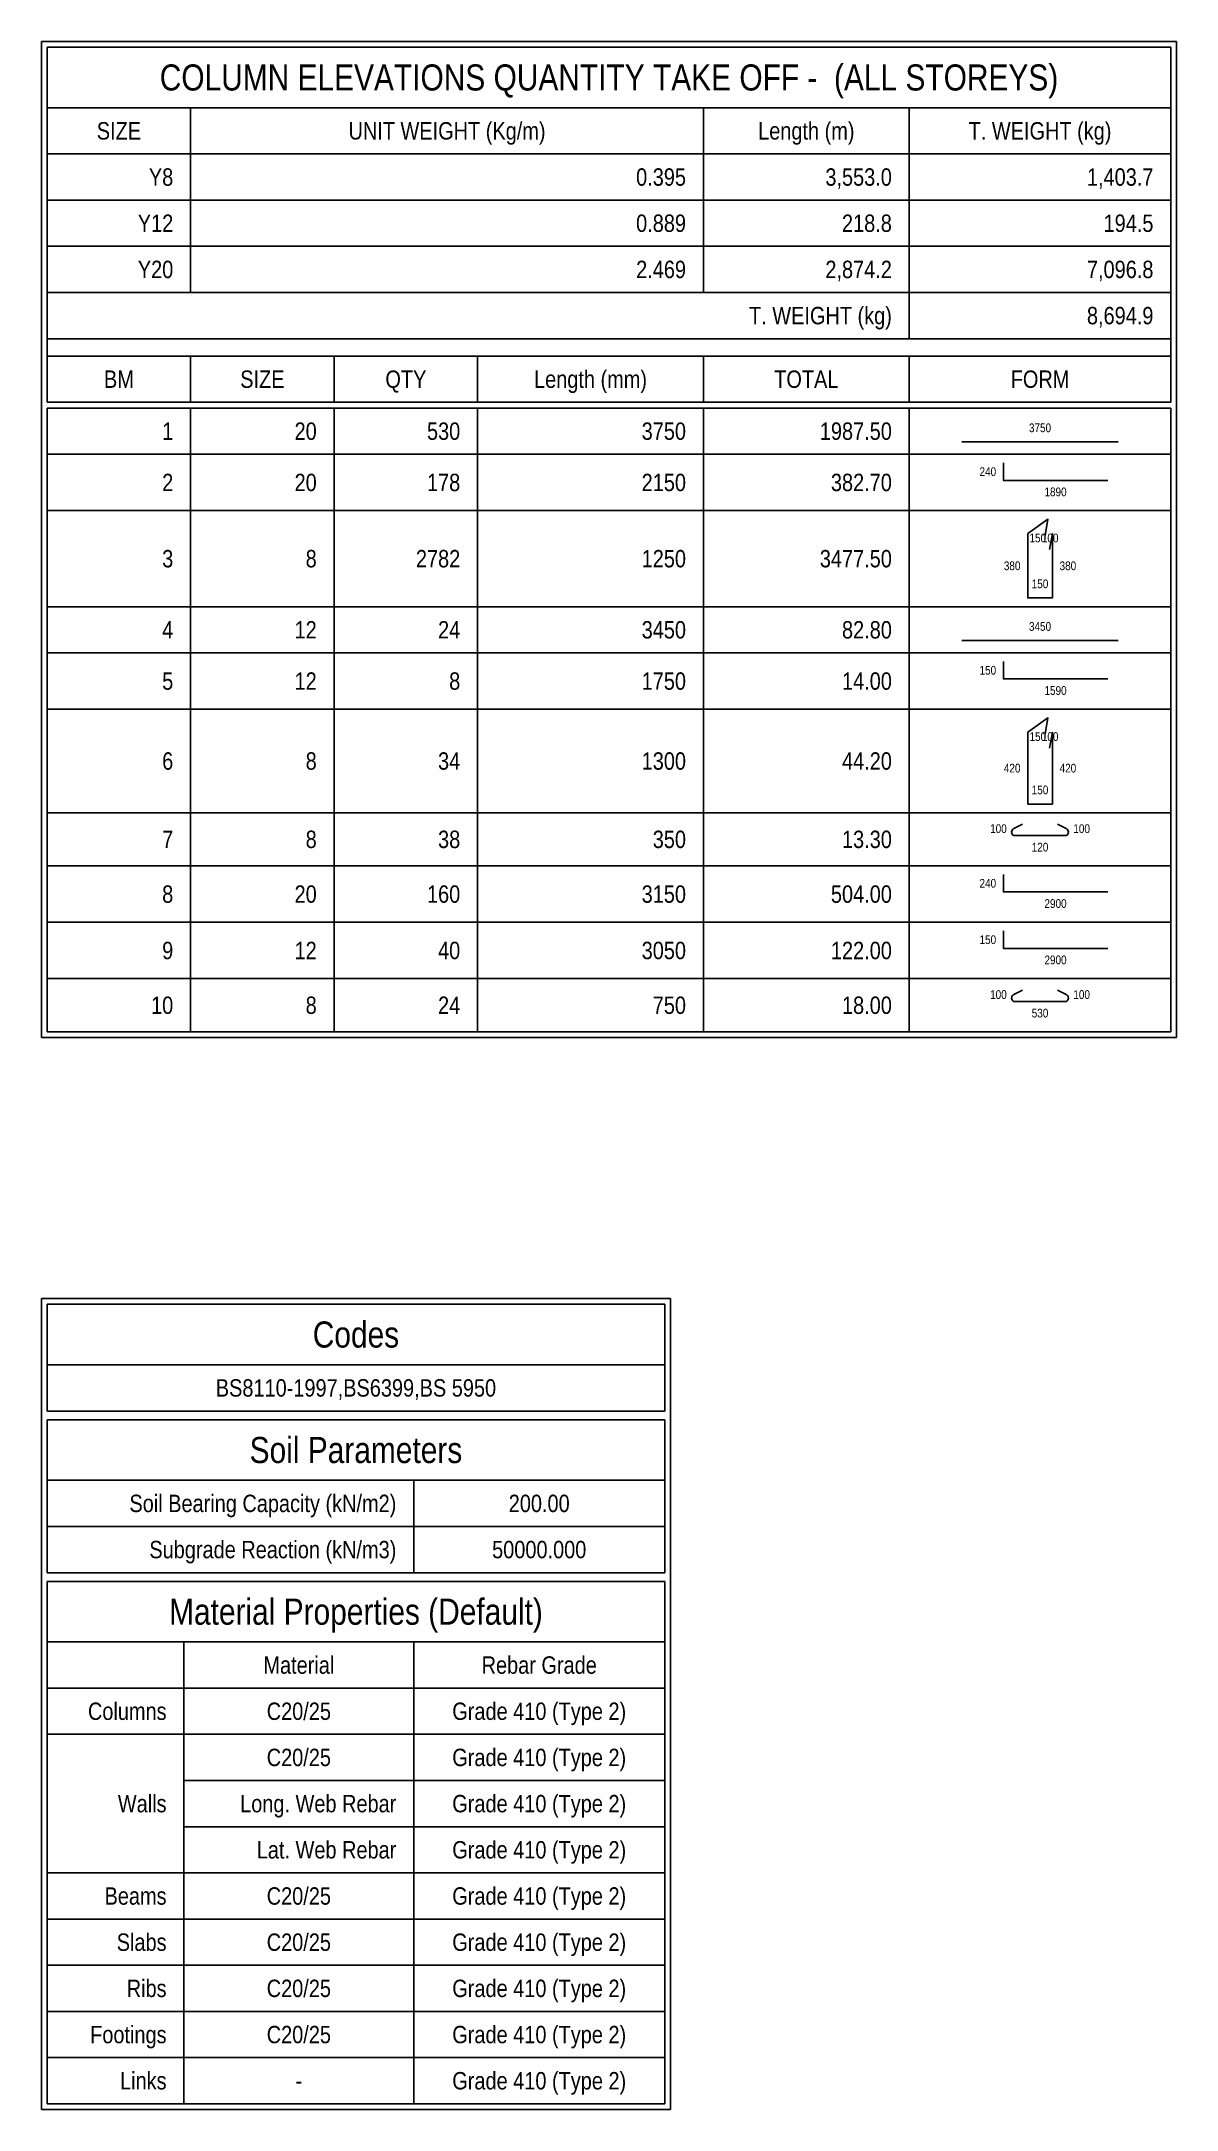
# Model space of a CAD drawing. Extents: x 0 to 206258, y -403073 to 0.
# Drawn here: x 161086 to 167612, y -97791 to -85897 of the extents above; entities that cross this region are included whole.
import ezdxf
from ezdxf.enums import TextEntityAlignment as Align

# ---------------------------------------------------------------- set-up
doc = ezdxf.new("R2010")
doc.units = 0
doc.header["$LTSCALE"] = 1000
for name, color, linetype in [('Quantity Table Header', 1, 'Continuous'), ('Quantity Table Title', 1, 'Continuous'), ('Section Small Text', 5, 'Continuous')]:
    doc.layers.add(name, color=color, linetype=linetype)
for name, color, linetype, true_color in [('Quantity Table Line', 171, 'Continuous', 0xaaaaff), ('Quantity Table Rebar Line', 112, 'Continuous', 0x00bd5e), ('Quantity Table Text', 8, 'Continuous', 0x414141)]:
    doc.layers.add(name, color=color, linetype=linetype, true_color=true_color)
doc.styles.add('Quantity Table Header', font='ARIALN.TTF', dxfattribs={"height": 100})
doc.styles.add('Quantity Table Text', font='ARIALN.TTF', dxfattribs={"height": 100})
doc.styles.add('Quantity Table Title', font='ARIALN.TTF', dxfattribs={"height": 150})
doc.styles.add('Section Small Text', font='ARIALN.TTF', dxfattribs={"height": 50})

msp = doc.modelspace()

# ---------------------------------------------------------------- texts
at = {"layer": 'Quantity Table Header', "transparency": 33554687, "style": 'Quantity Table Header'}
for s, p in [('SIZE', (161531.615, -86411.29)), ('UNIT WEIGHT (Kg/m)', (163417.639, -86411.29)), ('Length (m)', (165482.993, -86411.29)), ('T. WEIGHT (kg)', (166826.444, -86411.29)), ('BM', (161531.615, -87839.415)), ('SIZE', (162356.317, -87839.415)), ('QTY', (163181.116, -87839.415)), ('Length (mm)', (164242.439, -87839.415)), ('TOTAL', (165482.993, -87839.415)), ('FORM', (166826.444, -87839.415)), ('Material', (162565.911, -95234.289)), ('Rebar Grade', (163947.627, -95234.289))]:
    msp.add_text(s, height=100, dxfattribs=at).set_placement(p, align=Align.MIDDLE_CENTER)
for s, p in [('T. WEIGHT (kg)', (165974.673, -87473.79)), ('8,694.9', (167478.216, -87473.79)), ('Columns', (161805.571, -95499.914)), ('Walls', (161805.571, -96031.164)), ('Long. Web Rebar', (163126.252, -96031.164)), ('Lat. Web Rebar', (163126.252, -96296.789)), ('Beams', (161805.571, -96562.414)), ('Slabs', (161805.571, -96828.039)), ('Ribs', (161805.571, -97093.664)), ('Footings', (161805.571, -97359.289)), ('Links', (161805.571, -97624.914))]:
    msp.add_text(s, height=100, dxfattribs=at).set_placement(p, align=Align.MIDDLE_RIGHT)
at = {"layer": 'Quantity Table Text', "transparency": 33554687, "style": 'Quantity Table Text'}
for s, p in [('Y8', (161843.966, -86676.915)), ('     0.395', (164791.313, -86676.915)), ('3,553.0', (165974.673, -86676.915)), ('1,403.7', (167478.216, -86676.915)), ('Y12', (161843.966, -86942.54)), ('     0.889', (164791.313, -86942.54)), ('218.8', (165974.673, -86942.54)), ('194.5', (167478.216, -86942.54)), ('Y20', (161843.966, -87208.165)), ('     2.469', (164791.313, -87208.165)), ('2,874.2', (165974.673, -87208.165)), ('7,096.8', (167478.216, -87208.165)), ('1', (161843.966, -88138.373)), ('20', (162668.668, -88138.373)), ('530', (163493.564, -88138.373)), ('3750', (164791.313, -88138.373)), ('1987.50', (165974.673, -88138.373)), ('2', (161843.966, -88433.295)), ('20', (162668.668, -88433.295)), ('178', (163493.564, -88433.295)), ('2150', (164791.313, -88433.295)), ('382.70', (165974.673, -88433.295)), ('3', (161843.966, -88871.618)), ('8', (162668.668, -88871.618)), ('2782', (163493.564, -88871.618)), ('1250', (164791.313, -88871.618)), ('3477.50', (165974.673, -88871.618)), ('4', (161843.966, -89280.644)), ('12', (162668.668, -89280.644)), ('24', (163493.564, -89280.644)), ('3450', (164791.313, -89280.644)), ('82.80', (165974.673, -89280.644)), ('5', (161843.966, -89575.566)), ('12', (162668.668, -89575.566)), ('8', (163493.564, -89575.566)), ('1750', (164791.313, -89575.566)), ('14.00', (165974.673, -89575.566)), ('6', (161843.966, -90035.305)), ('8', (162668.668, -90035.305)), ('34', (163493.564, -90035.305)), ('1300', (164791.313, -90035.305)), ('44.20', (165974.673, -90035.305)), ('7', (161843.966, -90485.748)), ('8', (162668.668, -90485.748)), ('38', (163493.564, -90485.748)), ('350', (164791.313, -90485.748)), ('13.30', (165974.673, -90485.748)), ('8', (161843.966, -90800.67)), ('20', (162668.668, -90800.67)), ('160', (163493.564, -90800.67)), ('3150', (164791.313, -90800.67)), ('504.00', (165974.673, -90800.67)), ('9', (161843.966, -91124.889)), ('12', (162668.668, -91124.889)), ('40', (163493.564, -91124.889)), ('3050', (164791.313, -91124.889)), ('122.00', (165974.673, -91124.889)), ('10', (161843.966, -91439.81)), ('8', (162668.668, -91439.81)), ('24', (163493.564, -91439.81)), ('750', (164791.313, -91439.81)), ('18.00', (165974.673, -91439.81)), ('Soil Bearing Capacity (kN/m2)', (163126.252, -94304.602)), ('Subgrade Reaction (kN/m3)', (163126.252, -94570.227))]:
    msp.add_text(s, height=100, dxfattribs=at).set_placement(p, align=Align.MIDDLE_RIGHT)
for s, p in [('BS8110-1997,BS6399,BS 5950', (162894.134, -93640.54)), ('200.00', (163947.627, -94304.602)), ('50000.000', (163947.627, -94570.227)), ('C20/25', (162565.911, -95499.914)), ('Grade 410 (Type 2)', (163947.627, -95499.914)), ('C20/25', (162565.911, -95765.539)), ('Grade 410 (Type 2)', (163947.627, -95765.539)), ('Grade 410 (Type 2)', (163947.627, -96031.164)), ('Grade 410 (Type 2)', (163947.627, -96296.789)), ('C20/25', (162565.911, -96562.414)), ('Grade 410 (Type 2)', (163947.627, -96562.414)), ('C20/25', (162565.911, -96828.039)), ('Grade 410 (Type 2)', (163947.627, -96828.039)), ('C20/25', (162565.911, -97093.664)), ('Grade 410 (Type 2)', (163947.627, -97093.664)), ('C20/25', (162565.911, -97359.289)), ('Grade 410 (Type 2)', (163947.627, -97359.289)), ('-', (162565.911, -97624.914)), ('Grade 410 (Type 2)', (163947.627, -97624.914))]:
    msp.add_text(s, height=100, dxfattribs=at).set_placement(p, align=Align.MIDDLE_CENTER)
at = {"layer": 'Quantity Table Title', "transparency": 33554687, "style": 'Quantity Table Title'}
for s, p in [('COLUMN ELEVATIONS QUANTITY TAKE OFF -  (ALL STOREYS)', (164348.74, -86104.259)), ('Codes', (162894.134, -93333.508)), ('Soil Parameters', (162894.134, -93997.571)), ('Material Properties (Default)', (162894.134, -94927.258))]:
    msp.add_text(s, height=150, dxfattribs=at).set_placement(p, align=Align.MIDDLE_CENTER)
at = {"layer": 'Section Small Text', "transparency": 33554687, "style": 'Section Small Text'}
for s, p in [('3750', (166826.444, -88159.076)), ('150', (166826.444, -89056.425)), ('3450', (166826.444, -89301.347)), ('150', (166826.444, -90241.529))]:
    msp.add_text(s, height=50, dxfattribs=at).set_placement(p, align=Align.BOTTOM_CENTER)
for s, p in [('240', (166574.128, -88371.185)), ('380', (166714.038, -88912.498)), ('150', (166574.128, -89513.456)), ('420', (166714.038, -90076.186)), ('100', (166635.038, -90424.342)), ('240', (166574.128, -90738.561)), ('150', (166574.128, -91062.779)), ('100', (166635.038, -91378.404))]:
    msp.add_text(s, height=50, dxfattribs=at).set_placement(p, align=Align.MIDDLE_RIGHT)
for s, p in [('1890', (166915.534, -88462.592)), ('150', (166813.494, -88727.691)), ('100', (166884.494, -88727.691)), ('1590', (166915.534, -89604.863)), ('150', (166813.494, -89869.962)), ('100', (166884.494, -89869.962)), ('120', (166826.444, -90505.748)), ('2900', (166915.534, -90829.967)), ('2900', (166915.534, -91154.185)), ('530', (166826.444, -91459.81))]:
    msp.add_text(s, height=50, dxfattribs=at).set_placement(p, align=Align.TOP_CENTER)
for s, p in [('380', (166938.851, -88912.498)), ('420', (166938.851, -90076.186)), ('100', (167017.851, -90424.342)), ('100', (167017.851, -91378.404))]:
    msp.add_text(s, height=50, dxfattribs=at).set_placement(p, align=Align.MIDDLE_LEFT)

# ---------------------------------------------------------------- linework, layer by layer
at = {"layer": 'Quantity Table Line', "transparency": 33554687}
for points in [[(161085.931, -85896.707), (167611.549, -85896.707)], [(161085.931, -85896.707), (161085.931, -91625.956)], [(161119.264, -85930.04), (167578.216, -85930.04)], [(161119.264, -85930.04), (161119.264, -86278.477)], [(167578.216, -85930.04), (167578.216, -86278.477)], [(167611.549, -85896.707), (167611.549, -91625.956)], [(161119.264, -86278.477), (167578.216, -86278.477)], [(161119.264, -86278.477), (161943.966, -86278.477)], [(161119.264, -86278.477), (161119.264, -86544.102)], [(161943.966, -86278.477), (161943.966, -86544.102)], [(161943.966, -86278.477), (164891.313, -86278.477)], [(161943.966, -86278.477), (161943.966, -86544.102)], [(164891.313, -86278.477), (164891.313, -86544.102)], [(164891.313, -86278.477), (166074.673, -86278.477)], [(164891.313, -86278.477), (164891.313, -86544.102)], [(166074.673, -86278.477), (166074.673, -86544.102)], [(166074.673, -86278.477), (167578.216, -86278.477)], [(166074.673, -86278.477), (166074.673, -86544.102)], [(167578.216, -86278.477), (167578.216, -86544.102)], [(161119.264, -86544.102), (161943.966, -86544.102)], [(161119.264, -86544.102), (161943.966, -86544.102)], [(161119.264, -86544.102), (161119.264, -86809.727)], [(161943.966, -86544.102), (164891.313, -86544.102)], [(161943.966, -86544.102), (161943.966, -86809.727)], [(161943.966, -86544.102), (164891.313, -86544.102)], [(161943.966, -86544.102), (161943.966, -86809.727)], [(164891.313, -86544.102), (166074.673, -86544.102)], [(164891.313, -86544.102), (164891.313, -86809.727)], [(164891.313, -86544.102), (166074.673, -86544.102)], [(164891.313, -86544.102), (164891.313, -86809.727)], [(166074.673, -86544.102), (167578.216, -86544.102)], [(166074.673, -86544.102), (166074.673, -86809.727)], [(166074.673, -86544.102), (167578.216, -86544.102)], [(166074.673, -86544.102), (166074.673, -86809.727)], [(167578.216, -86544.102), (167578.216, -86809.727)], [(161119.264, -86809.727), (161943.966, -86809.727)], [(161119.264, -86809.727), (161943.966, -86809.727)], [(161119.264, -86809.727), (161119.264, -87075.352)], [(161943.966, -86809.727), (164891.313, -86809.727)], [(161943.966, -86809.727), (161943.966, -87075.352)], [(161943.966, -86809.727), (164891.313, -86809.727)], [(161943.966, -86809.727), (161943.966, -87075.352)], [(164891.313, -86809.727), (166074.673, -86809.727)], [(164891.313, -86809.727), (164891.313, -87075.352)], [(164891.313, -86809.727), (166074.673, -86809.727)], [(164891.313, -86809.727), (164891.313, -87075.352)], [(166074.673, -86809.727), (167578.216, -86809.727)], [(166074.673, -86809.727), (166074.673, -87075.352)], [(166074.673, -86809.727), (167578.216, -86809.727)], [(166074.673, -86809.727), (166074.673, -87075.352)], [(167578.216, -86809.727), (167578.216, -87075.352)], [(161119.264, -87075.352), (161943.966, -87075.352)], [(161119.264, -87075.352), (161943.966, -87075.352)], [(161119.264, -87075.352), (161119.264, -87340.977)], [(161943.966, -87075.352), (164891.313, -87075.352)], [(161943.966, -87075.352), (161943.966, -87340.977)], [(161943.966, -87075.352), (164891.313, -87075.352)], [(161943.966, -87075.352), (161943.966, -87340.977)], [(164891.313, -87075.352), (166074.673, -87075.352)], [(164891.313, -87075.352), (164891.313, -87340.977)], [(164891.313, -87075.352), (166074.673, -87075.352)], [(164891.313, -87075.352), (164891.313, -87340.977)], [(166074.673, -87075.352), (167578.216, -87075.352)], [(166074.673, -87075.352), (166074.673, -87340.977)], [(166074.673, -87075.352), (167578.216, -87075.352)], [(166074.673, -87075.352), (166074.673, -87340.977)], [(167578.216, -87075.352), (167578.216, -87340.977)], [(161119.264, -87340.977), (161943.966, -87340.977)], [(161119.264, -87340.977), (166074.673, -87340.977)], [(161119.264, -87340.977), (161119.264, -87606.602)], [(161943.966, -87340.977), (164891.313, -87340.977)], [(164891.313, -87340.977), (166074.673, -87340.977)], [(166074.673, -87340.977), (167578.216, -87340.977)], [(166074.673, -87340.977), (166074.673, -87606.602)], [(166074.673, -87340.977), (167578.216, -87340.977)], [(166074.673, -87340.977), (166074.673, -87606.602)], [(167578.216, -87340.977), (167578.216, -87606.602)], [(161119.264, -87606.602), (166074.673, -87606.602)], [(161119.264, -87606.602), (167578.216, -87606.602)], [(161119.264, -87606.602), (161119.264, -87706.602)], [(166074.673, -87606.602), (167578.216, -87606.602)], [(167578.216, -87606.602), (167578.216, -87706.602)], [(161119.264, -87706.602), (167578.216, -87706.602)], [(161119.264, -87706.602), (161943.966, -87706.602)], [(161119.264, -87706.602), (161119.264, -87972.227)], [(161943.966, -87706.602), (161943.966, -87972.227)], [(161943.966, -87706.602), (162768.668, -87706.602)], [(161943.966, -87706.602), (161943.966, -87972.227)], [(162768.668, -87706.602), (162768.668, -87972.227)], [(162768.668, -87706.602), (163593.564, -87706.602)], [(162768.668, -87706.602), (162768.668, -87972.227)], [(163593.564, -87706.602), (163593.564, -87972.227)], [(163593.564, -87706.602), (164891.313, -87706.602)], [(163593.564, -87706.602), (163593.564, -87972.227)], [(164891.313, -87706.602), (164891.313, -87972.227)], [(164891.313, -87706.602), (166074.673, -87706.602)], [(164891.313, -87706.602), (164891.313, -87972.227)], [(166074.673, -87706.602), (166074.673, -87972.227)], [(166074.673, -87706.602), (167578.216, -87706.602)], [(166074.673, -87706.602), (166074.673, -87972.227)], [(167578.216, -87706.602), (167578.216, -87972.227)], [(161119.264, -87972.227), (161943.966, -87972.227)], [(161119.264, -88005.56), (161943.966, -88005.56)], [(161119.264, -88005.56), (161119.264, -88271.185)], [(161943.966, -87972.227), (162768.668, -87972.227)], [(161943.966, -88005.56), (161943.966, -88271.185)], [(161943.966, -88005.56), (162768.668, -88005.56)], [(161943.966, -88005.56), (161943.966, -88271.185)], [(162768.668, -87972.227), (163593.564, -87972.227)], [(162768.668, -88005.56), (162768.668, -88271.185)], [(162768.668, -88005.56), (163593.564, -88005.56)], [(162768.668, -88005.56), (162768.668, -88271.185)], [(163593.564, -87972.227), (164891.313, -87972.227)], [(163593.564, -88005.56), (163593.564, -88271.185)], [(163593.564, -88005.56), (164891.313, -88005.56)], [(163593.564, -88005.56), (163593.564, -88271.185)], [(164891.313, -87972.227), (166074.673, -87972.227)], [(164891.313, -88005.56), (164891.313, -88271.185)], [(164891.313, -88005.56), (166074.673, -88005.56)], [(164891.313, -88005.56), (164891.313, -88271.185)], [(166074.673, -87972.227), (167578.216, -87972.227)], [(166074.673, -88005.56), (166074.673, -88271.185)], [(166074.673, -88005.56), (167578.216, -88005.56)], [(166074.673, -88005.56), (166074.673, -88271.185)], [(167578.216, -88005.56), (167578.216, -88271.185)], [(161119.264, -88271.185), (161943.966, -88271.185)], [(161119.264, -88271.185), (161943.966, -88271.185)], [(161119.264, -88271.185), (161119.264, -88595.404)], [(161943.966, -88271.185), (162768.668, -88271.185)], [(161943.966, -88271.185), (161943.966, -88595.404)], [(161943.966, -88271.185), (162768.668, -88271.185)], [(161943.966, -88271.185), (161943.966, -88595.404)], [(162768.668, -88271.185), (163593.564, -88271.185)], [(162768.668, -88271.185), (162768.668, -88595.404)], [(162768.668, -88271.185), (163593.564, -88271.185)], [(162768.668, -88271.185), (162768.668, -88595.404)], [(163593.564, -88271.185), (164891.313, -88271.185)], [(163593.564, -88271.185), (163593.564, -88595.404)], [(163593.564, -88271.185), (164891.313, -88271.185)], [(163593.564, -88271.185), (163593.564, -88595.404)], [(164891.313, -88271.185), (166074.673, -88271.185)], [(164891.313, -88271.185), (164891.313, -88595.404)], [(164891.313, -88271.185), (166074.673, -88271.185)], [(164891.313, -88271.185), (164891.313, -88595.404)], [(166074.673, -88271.185), (167578.216, -88271.185)], [(166074.673, -88271.185), (166074.673, -88595.404)], [(166074.673, -88271.185), (167578.216, -88271.185)], [(166074.673, -88271.185), (166074.673, -88595.404)], [(167578.216, -88271.185), (167578.216, -88595.404)], [(161119.264, -88595.404), (161943.966, -88595.404)], [(161119.264, -88595.404), (161943.966, -88595.404)], [(161119.264, -88595.404), (161119.264, -89147.831)], [(161943.966, -88595.404), (162768.668, -88595.404)], [(161943.966, -88595.404), (161943.966, -89147.831)], [(161943.966, -88595.404), (162768.668, -88595.404)], [(161943.966, -88595.404), (161943.966, -89147.831)], [(162768.668, -88595.404), (163593.564, -88595.404)], [(162768.668, -88595.404), (162768.668, -89147.831)], [(162768.668, -88595.404), (163593.564, -88595.404)], [(162768.668, -88595.404), (162768.668, -89147.831)], [(163593.564, -88595.404), (164891.313, -88595.404)], [(163593.564, -88595.404), (163593.564, -89147.831)], [(163593.564, -88595.404), (164891.313, -88595.404)], [(163593.564, -88595.404), (163593.564, -89147.831)], [(164891.313, -88595.404), (166074.673, -88595.404)], [(164891.313, -88595.404), (164891.313, -89147.831)], [(164891.313, -88595.404), (166074.673, -88595.404)], [(164891.313, -88595.404), (164891.313, -89147.831)], [(166074.673, -88595.404), (167578.216, -88595.404)], [(166074.673, -88595.404), (166074.673, -89147.831)], [(166074.673, -88595.404), (167578.216, -88595.404)], [(166074.673, -88595.404), (166074.673, -89147.831)], [(167578.216, -88595.404), (167578.216, -89147.831)], [(161119.264, -89147.831), (161943.966, -89147.831)], [(161119.264, -89147.831), (161943.966, -89147.831)], [(161119.264, -89147.831), (161119.264, -89413.456)], [(161943.966, -89147.831), (162768.668, -89147.831)], [(161943.966, -89147.831), (161943.966, -89413.456)], [(161943.966, -89147.831), (162768.668, -89147.831)], [(161943.966, -89147.831), (161943.966, -89413.456)], [(162768.668, -89147.831), (163593.564, -89147.831)], [(162768.668, -89147.831), (162768.668, -89413.456)], [(162768.668, -89147.831), (163593.564, -89147.831)], [(162768.668, -89147.831), (162768.668, -89413.456)], [(163593.564, -89147.831), (164891.313, -89147.831)], [(163593.564, -89147.831), (163593.564, -89413.456)], [(163593.564, -89147.831), (164891.313, -89147.831)], [(163593.564, -89147.831), (163593.564, -89413.456)], [(164891.313, -89147.831), (166074.673, -89147.831)], [(164891.313, -89147.831), (164891.313, -89413.456)], [(164891.313, -89147.831), (166074.673, -89147.831)], [(164891.313, -89147.831), (164891.313, -89413.456)], [(166074.673, -89147.831), (167578.216, -89147.831)], [(166074.673, -89147.831), (166074.673, -89413.456)], [(166074.673, -89147.831), (167578.216, -89147.831)], [(166074.673, -89147.831), (166074.673, -89413.456)], [(167578.216, -89147.831), (167578.216, -89413.456)], [(161119.264, -89413.456), (161943.966, -89413.456)], [(161119.264, -89413.456), (161943.966, -89413.456)], [(161119.264, -89413.456), (161119.264, -89737.675)], [(161943.966, -89413.456), (162768.668, -89413.456)], [(161943.966, -89413.456), (161943.966, -89737.675)], [(161943.966, -89413.456), (162768.668, -89413.456)], [(161943.966, -89413.456), (161943.966, -89737.675)], [(162768.668, -89413.456), (163593.564, -89413.456)], [(162768.668, -89413.456), (162768.668, -89737.675)], [(162768.668, -89413.456), (163593.564, -89413.456)], [(162768.668, -89413.456), (162768.668, -89737.675)], [(163593.564, -89413.456), (164891.313, -89413.456)], [(163593.564, -89413.456), (163593.564, -89737.675)], [(163593.564, -89413.456), (164891.313, -89413.456)], [(163593.564, -89413.456), (163593.564, -89737.675)], [(164891.313, -89413.456), (166074.673, -89413.456)], [(164891.313, -89413.456), (164891.313, -89737.675)], [(164891.313, -89413.456), (166074.673, -89413.456)], [(164891.313, -89413.456), (164891.313, -89737.675)], [(166074.673, -89413.456), (167578.216, -89413.456)], [(166074.673, -89413.456), (166074.673, -89737.675)], [(166074.673, -89413.456), (167578.216, -89413.456)], [(166074.673, -89413.456), (166074.673, -89737.675)], [(167578.216, -89413.456), (167578.216, -89737.675)], [(161119.264, -89737.675), (161943.966, -89737.675)], [(161119.264, -89737.675), (161943.966, -89737.675)], [(161119.264, -89737.675), (161119.264, -90332.936)], [(161943.966, -89737.675), (162768.668, -89737.675)], [(161943.966, -89737.675), (161943.966, -90332.936)], [(161943.966, -89737.675), (162768.668, -89737.675)], [(161943.966, -89737.675), (161943.966, -90332.936)], [(162768.668, -89737.675), (163593.564, -89737.675)], [(162768.668, -89737.675), (162768.668, -90332.936)], [(162768.668, -89737.675), (163593.564, -89737.675)], [(162768.668, -89737.675), (162768.668, -90332.936)], [(163593.564, -89737.675), (164891.313, -89737.675)], [(163593.564, -89737.675), (163593.564, -90332.936)], [(163593.564, -89737.675), (164891.313, -89737.675)], [(163593.564, -89737.675), (163593.564, -90332.936)], [(164891.313, -89737.675), (166074.673, -89737.675)], [(164891.313, -89737.675), (164891.313, -90332.936)], [(164891.313, -89737.675), (166074.673, -89737.675)], [(164891.313, -89737.675), (164891.313, -90332.936)], [(166074.673, -89737.675), (167578.216, -89737.675)], [(166074.673, -89737.675), (166074.673, -90332.936)], [(166074.673, -89737.675), (167578.216, -89737.675)], [(166074.673, -89737.675), (166074.673, -90332.936)], [(167578.216, -89737.675), (167578.216, -90332.936)], [(161119.264, -90332.936), (161943.966, -90332.936)], [(161119.264, -90332.936), (161943.966, -90332.936)], [(161119.264, -90332.936), (161119.264, -90638.561)], [(161943.966, -90332.936), (162768.668, -90332.936)], [(161943.966, -90332.936), (161943.966, -90638.561)], [(161943.966, -90332.936), (162768.668, -90332.936)], [(161943.966, -90332.936), (161943.966, -90638.561)], [(162768.668, -90332.936), (163593.564, -90332.936)], [(162768.668, -90332.936), (162768.668, -90638.561)], [(162768.668, -90332.936), (163593.564, -90332.936)], [(162768.668, -90332.936), (162768.668, -90638.561)], [(163593.564, -90332.936), (164891.313, -90332.936)], [(163593.564, -90332.936), (163593.564, -90638.561)], [(163593.564, -90332.936), (164891.313, -90332.936)], [(163593.564, -90332.936), (163593.564, -90638.561)], [(164891.313, -90332.936), (166074.673, -90332.936)], [(164891.313, -90332.936), (164891.313, -90638.561)], [(164891.313, -90332.936), (166074.673, -90332.936)], [(164891.313, -90332.936), (164891.313, -90638.561)], [(166074.673, -90332.936), (167578.216, -90332.936)], [(166074.673, -90332.936), (166074.673, -90638.561)], [(166074.673, -90332.936), (167578.216, -90332.936)], [(166074.673, -90332.936), (166074.673, -90638.561)], [(167578.216, -90332.936), (167578.216, -90638.561)], [(161119.264, -90638.561), (161943.966, -90638.561)], [(161119.264, -90638.561), (161943.966, -90638.561)], [(161119.264, -90638.561), (161119.264, -90962.779)], [(161943.966, -90638.561), (162768.668, -90638.561)], [(161943.966, -90638.561), (161943.966, -90962.779)], [(161943.966, -90638.561), (162768.668, -90638.561)], [(161943.966, -90638.561), (161943.966, -90962.779)], [(162768.668, -90638.561), (163593.564, -90638.561)], [(162768.668, -90638.561), (162768.668, -90962.779)], [(162768.668, -90638.561), (163593.564, -90638.561)], [(162768.668, -90638.561), (162768.668, -90962.779)], [(163593.564, -90638.561), (164891.313, -90638.561)], [(163593.564, -90638.561), (163593.564, -90962.779)], [(163593.564, -90638.561), (164891.313, -90638.561)], [(163593.564, -90638.561), (163593.564, -90962.779)], [(164891.313, -90638.561), (166074.673, -90638.561)], [(164891.313, -90638.561), (164891.313, -90962.779)], [(164891.313, -90638.561), (166074.673, -90638.561)], [(164891.313, -90638.561), (164891.313, -90962.779)], [(166074.673, -90638.561), (167578.216, -90638.561)], [(166074.673, -90638.561), (166074.673, -90962.779)], [(166074.673, -90638.561), (167578.216, -90638.561)], [(166074.673, -90638.561), (166074.673, -90962.779)], [(167578.216, -90638.561), (167578.216, -90962.779)], [(161119.264, -90962.779), (161943.966, -90962.779)], [(161119.264, -90962.779), (161943.966, -90962.779)], [(161119.264, -90962.779), (161119.264, -91286.998)], [(161943.966, -90962.779), (162768.668, -90962.779)], [(161943.966, -90962.779), (161943.966, -91286.998)], [(161943.966, -90962.779), (162768.668, -90962.779)], [(161943.966, -90962.779), (161943.966, -91286.998)], [(162768.668, -90962.779), (163593.564, -90962.779)], [(162768.668, -90962.779), (162768.668, -91286.998)], [(162768.668, -90962.779), (163593.564, -90962.779)], [(162768.668, -90962.779), (162768.668, -91286.998)], [(163593.564, -90962.779), (164891.313, -90962.779)], [(163593.564, -90962.779), (163593.564, -91286.998)], [(163593.564, -90962.779), (164891.313, -90962.779)], [(163593.564, -90962.779), (163593.564, -91286.998)], [(164891.313, -90962.779), (166074.673, -90962.779)], [(164891.313, -90962.779), (164891.313, -91286.998)], [(164891.313, -90962.779), (166074.673, -90962.779)], [(164891.313, -90962.779), (164891.313, -91286.998)], [(166074.673, -90962.779), (167578.216, -90962.779)], [(166074.673, -90962.779), (166074.673, -91286.998)], [(166074.673, -90962.779), (167578.216, -90962.779)], [(166074.673, -90962.779), (166074.673, -91286.998)], [(167578.216, -90962.779), (167578.216, -91286.998)], [(161119.264, -91286.998), (161943.966, -91286.998)], [(161119.264, -91286.998), (161943.966, -91286.998)], [(161119.264, -91286.998), (161119.264, -91592.623)], [(161943.966, -91286.998), (162768.668, -91286.998)], [(161943.966, -91286.998), (161943.966, -91592.623)], [(161943.966, -91286.998), (162768.668, -91286.998)], [(161943.966, -91286.998), (161943.966, -91592.623)], [(162768.668, -91286.998), (163593.564, -91286.998)], [(162768.668, -91286.998), (162768.668, -91592.623)], [(162768.668, -91286.998), (163593.564, -91286.998)], [(162768.668, -91286.998), (162768.668, -91592.623)], [(163593.564, -91286.998), (164891.313, -91286.998)], [(163593.564, -91286.998), (163593.564, -91592.623)], [(163593.564, -91286.998), (164891.313, -91286.998)], [(163593.564, -91286.998), (163593.564, -91592.623)], [(164891.313, -91286.998), (166074.673, -91286.998)], [(164891.313, -91286.998), (164891.313, -91592.623)], [(164891.313, -91286.998), (166074.673, -91286.998)], [(164891.313, -91286.998), (164891.313, -91592.623)], [(166074.673, -91286.998), (167578.216, -91286.998)], [(166074.673, -91286.998), (166074.673, -91592.623)], [(166074.673, -91286.998), (167578.216, -91286.998)], [(166074.673, -91286.998), (166074.673, -91592.623)], [(167578.216, -91286.998), (167578.216, -91592.623)], [(161085.931, -91625.956), (167611.549, -91625.956)], [(161119.264, -91592.623), (161943.966, -91592.623)], [(161943.966, -91592.623), (162768.668, -91592.623)], [(162768.668, -91592.623), (163593.564, -91592.623)], [(163593.564, -91592.623), (164891.313, -91592.623)], [(164891.313, -91592.623), (166074.673, -91592.623)], [(166074.673, -91592.623), (167578.216, -91592.623)], [(161085.931, -93125.956), (164702.336, -93125.956)], [(161085.931, -93125.956), (161085.931, -97791.06)], [(164702.336, -93125.956), (164702.336, -97791.06)], [(161119.264, -93159.29), (164669.003, -93159.29)], [(161119.264, -93159.29), (161119.264, -93507.727)], [(164669.003, -93159.29), (164669.003, -93507.727)], [(161119.264, -93507.727), (164669.003, -93507.727)], [(161119.264, -93507.727), (164669.003, -93507.727)], [(161119.264, -93507.727), (161119.264, -93773.352)], [(164669.003, -93507.727), (164669.003, -93773.352)], [(161119.264, -93773.352), (164669.003, -93773.352)], [(161119.264, -93823.352), (164669.003, -93823.352)], [(161119.264, -93823.352), (161119.264, -94171.789)], [(164669.003, -93823.352), (164669.003, -94171.789)], [(161119.264, -94171.789), (164669.003, -94171.789)], [(161119.264, -94171.789), (163226.252, -94171.789)], [(161119.264, -94171.789), (161119.264, -94437.414)], [(163226.252, -94171.789), (163226.252, -94437.414)], [(163226.252, -94171.789), (164669.003, -94171.789)], [(163226.252, -94171.789), (163226.252, -94437.414)], [(164669.003, -94171.789), (164669.003, -94437.414)], [(161119.264, -94437.414), (163226.252, -94437.414)], [(161119.264, -94437.414), (163226.252, -94437.414)], [(161119.264, -94437.414), (161119.264, -94703.039)], [(163226.252, -94437.414), (164669.003, -94437.414)], [(163226.252, -94437.414), (163226.252, -94703.039)], [(163226.252, -94437.414), (164669.003, -94437.414)], [(163226.252, -94437.414), (163226.252, -94703.039)], [(164669.003, -94437.414), (164669.003, -94703.039)], [(161119.264, -94703.039), (163226.252, -94703.039)], [(161119.264, -94753.039), (164669.003, -94753.039)], [(161119.264, -94753.039), (161119.264, -95101.477)], [(163226.252, -94703.039), (164669.003, -94703.039)], [(164669.003, -94753.039), (164669.003, -95101.477)], [(161119.264, -95101.477), (164669.003, -95101.477)], [(161119.264, -95101.477), (161905.571, -95101.477)], [(161119.264, -95101.477), (161119.264, -95367.102)], [(161905.571, -95101.477), (161905.571, -95367.102)], [(161905.571, -95101.477), (163226.252, -95101.477)], [(161905.571, -95101.477), (161905.571, -95367.102)], [(163226.252, -95101.477), (163226.252, -95367.102)], [(163226.252, -95101.477), (164669.003, -95101.477)], [(163226.252, -95101.477), (163226.252, -95367.102)], [(164669.003, -95101.477), (164669.003, -95367.102)], [(161119.264, -95367.102), (161905.571, -95367.102)], [(161119.264, -95367.102), (161905.571, -95367.102)], [(161119.264, -95367.102), (161119.264, -95632.727)], [(161905.571, -95367.102), (163226.252, -95367.102)], [(161905.571, -95367.102), (161905.571, -95632.727)], [(161905.571, -95367.102), (163226.252, -95367.102)], [(161905.571, -95367.102), (161905.571, -95632.727)], [(163226.252, -95367.102), (164669.003, -95367.102)], [(163226.252, -95367.102), (163226.252, -95632.727)], [(163226.252, -95367.102), (164669.003, -95367.102)], [(163226.252, -95367.102), (163226.252, -95632.727)], [(164669.003, -95367.102), (164669.003, -95632.727)], [(161119.264, -95632.727), (161905.571, -95632.727)], [(161119.264, -95632.727), (161905.571, -95632.727)], [(161119.264, -95632.727), (161119.264, -96429.602)], [(161905.571, -95632.727), (163226.252, -95632.727)], [(161905.571, -95632.727), (161905.571, -96429.602)], [(161905.571, -95632.727), (163226.252, -95632.727)], [(161905.571, -95632.727), (161905.571, -95898.352)], [(163226.252, -95632.727), (164669.003, -95632.727)], [(163226.252, -95632.727), (163226.252, -95898.352)], [(163226.252, -95632.727), (164669.003, -95632.727)], [(163226.252, -95632.727), (163226.252, -95898.352)], [(164669.003, -95632.727), (164669.003, -95898.352)], [(161905.571, -95898.352), (163226.252, -95898.352)], [(161905.571, -95898.352), (163226.252, -95898.352)], [(161905.571, -95898.352), (161905.571, -96163.977)], [(163226.252, -95898.352), (164669.003, -95898.352)], [(163226.252, -95898.352), (163226.252, -96163.977)], [(163226.252, -95898.352), (164669.003, -95898.352)], [(163226.252, -95898.352), (163226.252, -96163.977)], [(164669.003, -95898.352), (164669.003, -96163.977)], [(161905.571, -96163.977), (163226.252, -96163.977)], [(161905.571, -96163.977), (163226.252, -96163.977)], [(161905.571, -96163.977), (161905.571, -96429.602)], [(163226.252, -96163.977), (164669.003, -96163.977)], [(163226.252, -96163.977), (163226.252, -96429.602)], [(163226.252, -96163.977), (164669.003, -96163.977)], [(163226.252, -96163.977), (163226.252, -96429.602)], [(164669.003, -96163.977), (164669.003, -96429.602)], [(161119.264, -96429.602), (161905.571, -96429.602)], [(161119.264, -96429.602), (161905.571, -96429.602)], [(161119.264, -96429.602), (161119.264, -96695.227)], [(161905.571, -96429.602), (163226.252, -96429.602)], [(161905.571, -96429.602), (161905.571, -96695.227)], [(161905.571, -96429.602), (163226.252, -96429.602)], [(161905.571, -96429.602), (161905.571, -96695.227)], [(163226.252, -96429.602), (164669.003, -96429.602)], [(163226.252, -96429.602), (163226.252, -96695.227)], [(163226.252, -96429.602), (164669.003, -96429.602)], [(163226.252, -96429.602), (163226.252, -96695.227)], [(164669.003, -96429.602), (164669.003, -96695.227)], [(161119.264, -96695.227), (161905.571, -96695.227)], [(161119.264, -96695.227), (161905.571, -96695.227)], [(161119.264, -96695.227), (161119.264, -96960.851)], [(161905.571, -96695.227), (163226.252, -96695.227)], [(161905.571, -96695.227), (161905.571, -96960.851)], [(161905.571, -96695.227), (163226.252, -96695.227)], [(161905.571, -96695.227), (161905.571, -96960.851)], [(163226.252, -96695.227), (164669.003, -96695.227)], [(163226.252, -96695.227), (163226.252, -96960.851)], [(163226.252, -96695.227), (164669.003, -96695.227)], [(163226.252, -96695.227), (163226.252, -96960.851)], [(164669.003, -96695.227), (164669.003, -96960.851)], [(161119.264, -96960.851), (161905.571, -96960.851)], [(161119.264, -96960.851), (161905.571, -96960.851)], [(161119.264, -96960.851), (161119.264, -97226.476)], [(161905.571, -96960.851), (163226.252, -96960.851)], [(161905.571, -96960.851), (161905.571, -97226.476)], [(161905.571, -96960.851), (163226.252, -96960.851)], [(161905.571, -96960.851), (161905.571, -97226.476)], [(163226.252, -96960.851), (164669.003, -96960.851)], [(163226.252, -96960.851), (163226.252, -97226.476)], [(163226.252, -96960.851), (164669.003, -96960.851)], [(163226.252, -96960.851), (163226.252, -97226.476)], [(164669.003, -96960.851), (164669.003, -97226.476)], [(161119.264, -97226.476), (161905.571, -97226.476)], [(161119.264, -97226.476), (161905.571, -97226.476)], [(161119.264, -97226.476), (161119.264, -97492.101)], [(161905.571, -97226.476), (163226.252, -97226.476)], [(161905.571, -97226.476), (161905.571, -97492.101)], [(161905.571, -97226.476), (163226.252, -97226.476)], [(161905.571, -97226.476), (161905.571, -97492.101)], [(163226.252, -97226.476), (164669.003, -97226.476)], [(163226.252, -97226.476), (163226.252, -97492.101)], [(163226.252, -97226.476), (164669.003, -97226.476)], [(163226.252, -97226.476), (163226.252, -97492.101)], [(164669.003, -97226.476), (164669.003, -97492.101)], [(161119.264, -97492.101), (161905.571, -97492.101)], [(161119.264, -97492.101), (161905.571, -97492.101)], [(161119.264, -97492.101), (161119.264, -97757.726)], [(161905.571, -97492.101), (163226.252, -97492.101)], [(161905.571, -97492.101), (161905.571, -97757.726)], [(161905.571, -97492.101), (163226.252, -97492.101)], [(161905.571, -97492.101), (161905.571, -97757.726)], [(163226.252, -97492.101), (164669.003, -97492.101)], [(163226.252, -97492.101), (163226.252, -97757.726)], [(163226.252, -97492.101), (164669.003, -97492.101)], [(163226.252, -97492.101), (163226.252, -97757.726)], [(164669.003, -97492.101), (164669.003, -97757.726)], [(161119.264, -97757.726), (161905.571, -97757.726)], [(161905.571, -97757.726), (163226.252, -97757.726)], [(163226.252, -97757.726), (164669.003, -97757.726)], [(161085.931, -97791.06), (164702.336, -97791.06)]]:
    msp.add_lwpolyline(points, dxfattribs=at)
at = {"layer": 'Quantity Table Rebar Line', "transparency": 33554687}
for points in [[(166376.444, -88200.482), (167276.444, -88200.482)], [(166615.534, -88321.185), (166615.534, -88421.185), (167215.534, -88421.185)], [(166855.474, -88738.002), (166871.544, -88645.404), (166755.444, -88727.165), (166755.444, -89097.831), (166897.444, -89097.831), (166897.444, -88727.165), (166881.374, -88819.763)], [(166376.444, -89342.753), (167276.444, -89342.753)], [(166615.534, -89463.456), (166615.534, -89563.456), (167215.534, -89563.456)], [(166855.474, -89880.273), (166871.544, -89787.675), (166755.444, -89869.436), (166755.444, -90282.936), (166897.444, -90282.936), (166897.444, -89869.436), (166881.374, -89962.034)], [(166615.534, -90688.561), (166615.534, -90788.561), (167215.534, -90788.561)], [(166615.534, -91012.779), (166615.534, -91112.779), (167215.534, -91112.779)]]:
    msp.add_lwpolyline(points, dxfattribs=at)
for points in [[(166726.444, -90399.342), (166676.444, -90424.342, 0.668178638), (166676.444, -90464.342), (166676.444, -90464.342), (166976.444, -90464.342), (166976.444, -90464.342, 0.668178638), (166976.444, -90424.342), (166926.444, -90399.342)], [(166726.444, -91353.404), (166676.444, -91378.404, 0.668178638), (166676.444, -91418.404), (166676.444, -91418.404), (166976.444, -91418.404), (166976.444, -91418.404, 0.668178638), (166976.444, -91378.404), (166926.444, -91353.404)]]:
    msp.add_lwpolyline(points, format="xyb", dxfattribs=at)

msp.set_redraw_order([(e.dxf.handle, doc.entitydb.next_handle()) for e in msp.query("TEXT MTEXT ATTDEF DIMENSION ARC_DIMENSION")])  # texts and dimensions are drawn at this point

doc.saveas('drawing.dxf')
